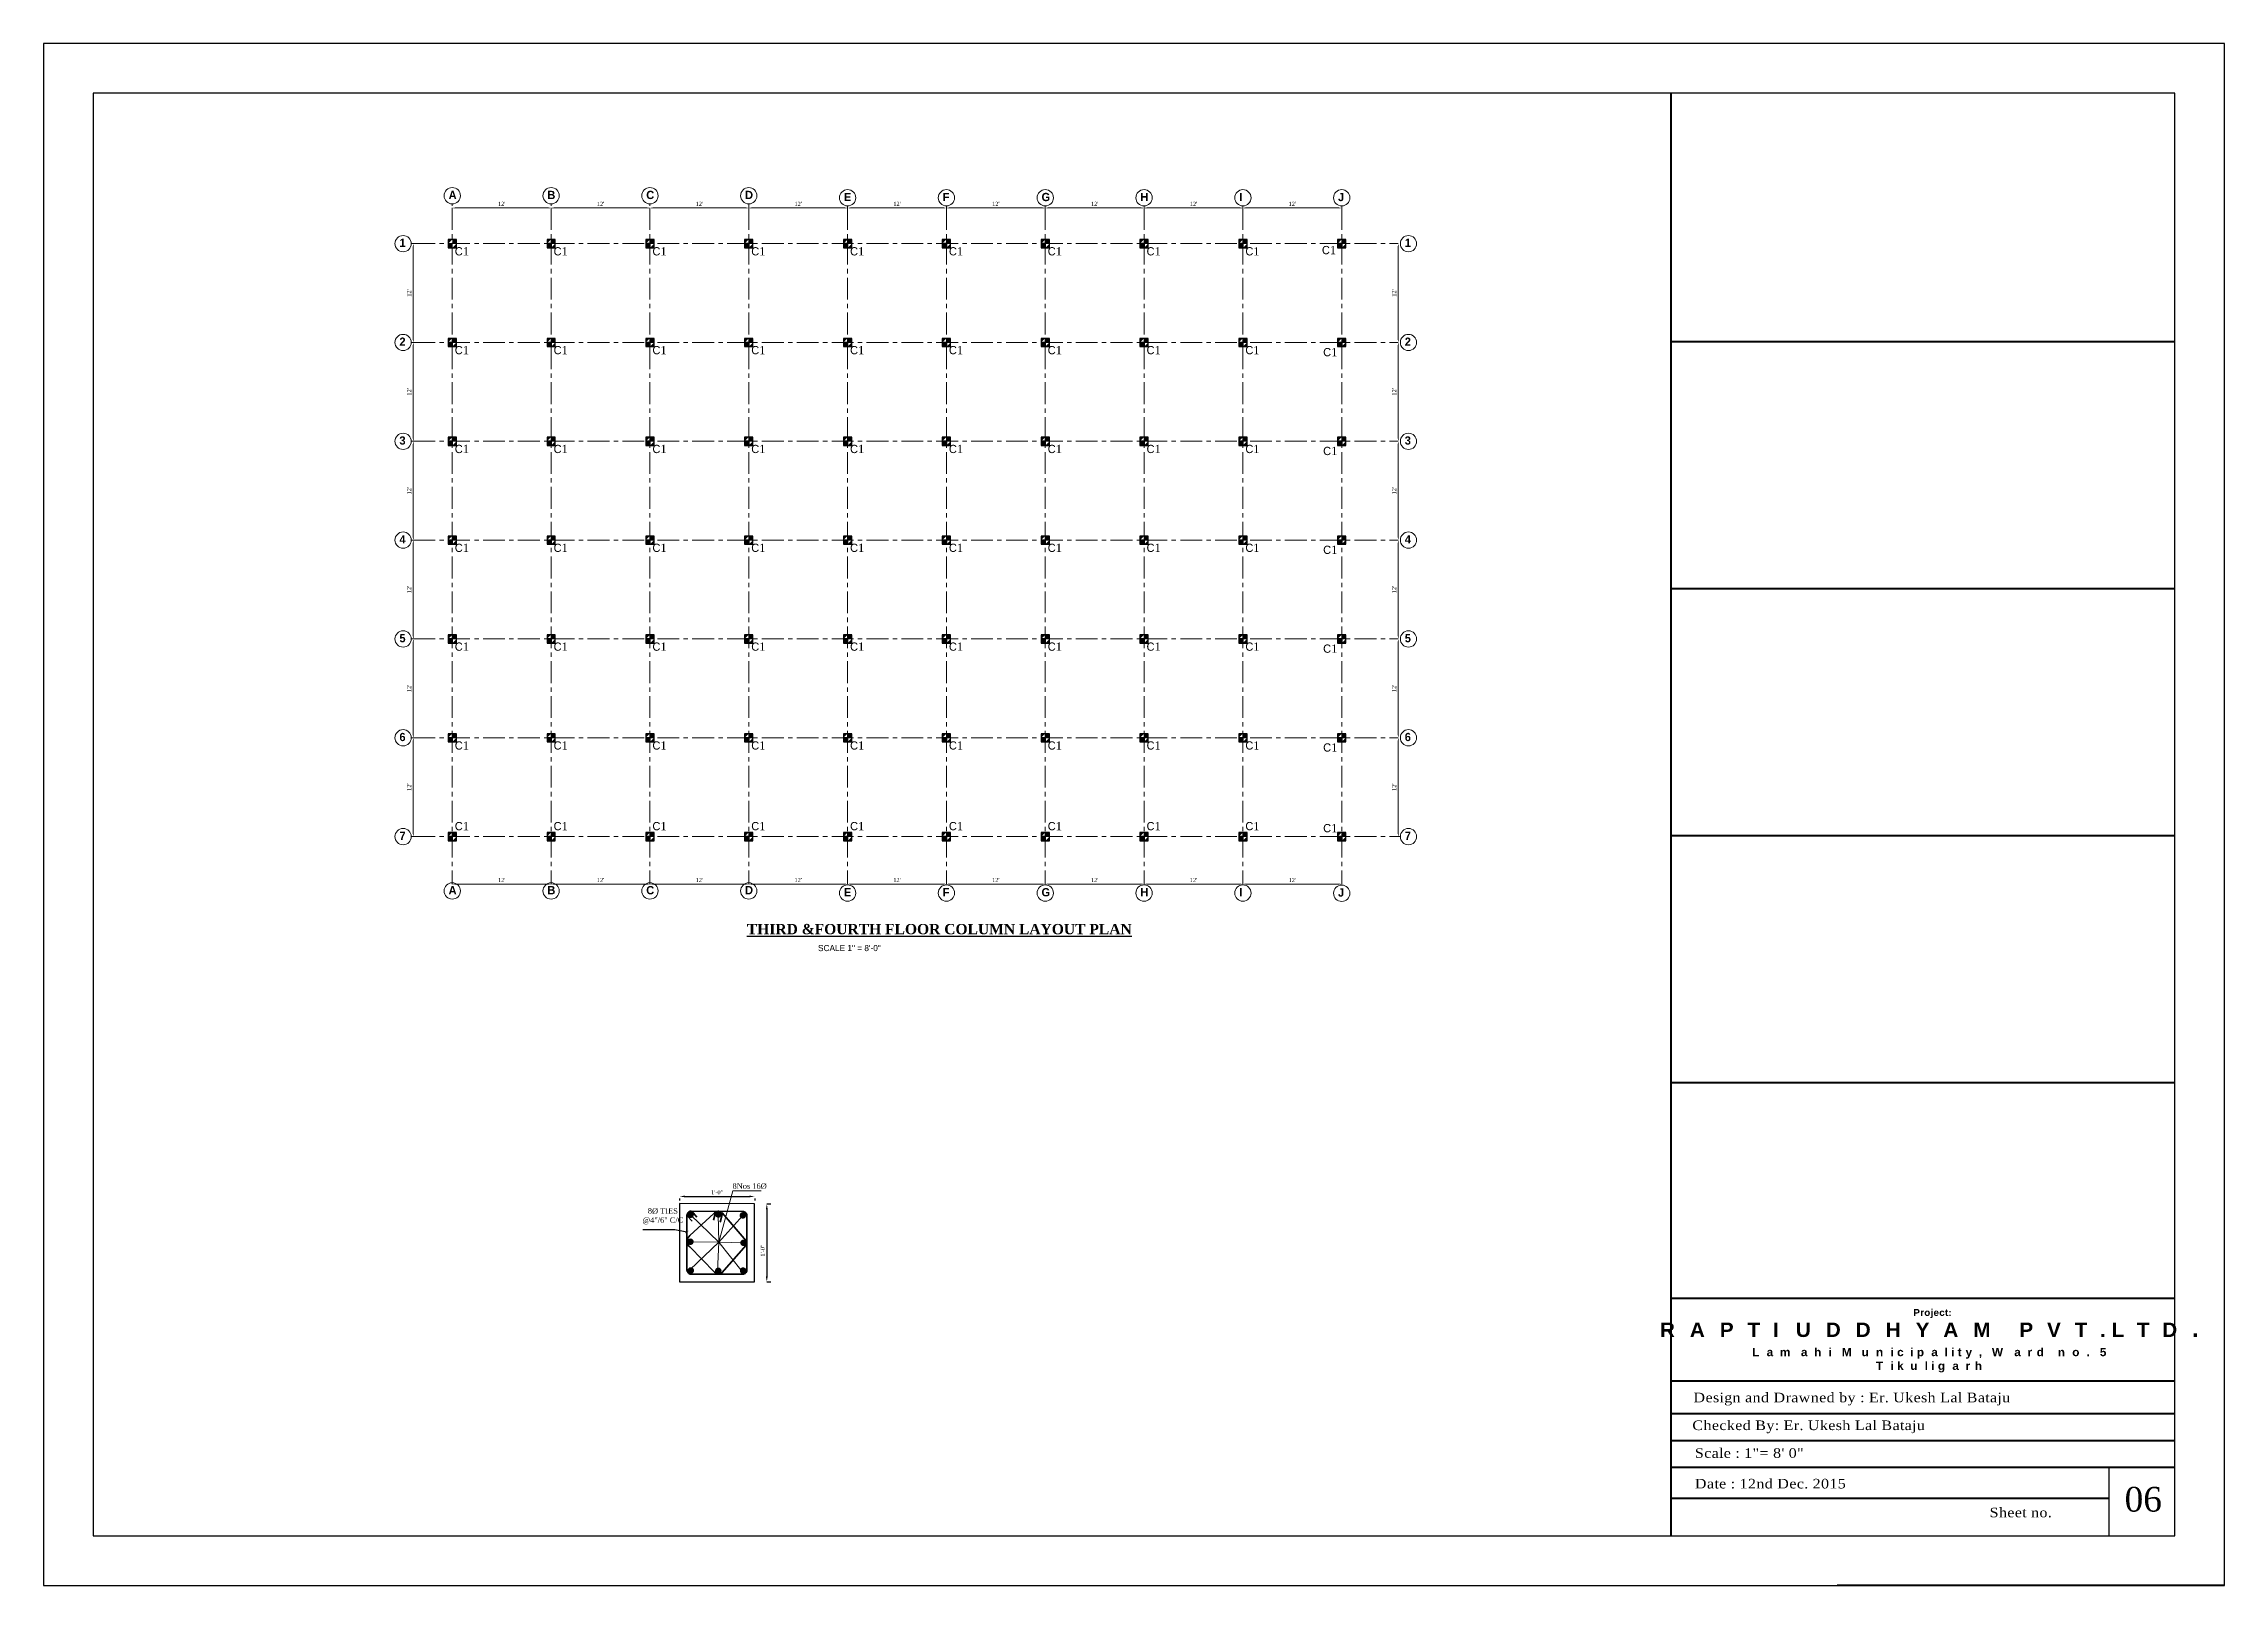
# Model space of a CAD drawing. Extents: x -2338379 to 930990, y -818978 to 106940.
# Drawn here: x 397261 to 400438, y -205212 to -202966 of the extents above; entities that cross this region are included whole.
import ezdxf

# ---------------------------------------------------------------- set-up
doc = ezdxf.new("R2010")
doc.units = 0
doc.header["$MEASUREMENT"] = 0
doc.header["$PDMODE"] = 34
doc.linetypes.add('CENTER', pattern=[50.8, 31.75, -6.35, 6.35, -6.35])
doc.layers.get('0').update_dxf_attribs({"linetype": 'CONTINUOUS', "lineweight": 30})
doc.layers.get('DEFPOINTS').update_dxf_attribs({"linetype": 'CONTINUOUS'})
for name, color, linetype, lineweight in [('Center', 11, 'CENTER', 15), ('DIM', 6, 'CONTINUOUS', 20), ('Dimension', 35, 'CONTINUOUS', 9), ('ope', 1, 'CONTINUOUS', 20), ('Outline', 4, 'CONTINUOUS', 9), ('rcc', 252, 'CONTINUOUS', 30), ('REIN FORCE BAR', 91, 'CONTINUOUS', 35), ('stair', 4, 'CONTINUOUS', 18), ('TEXT', 7, 'CONTINUOUS', 30), ('Text (Data)', 1, 'CONTINUOUS', 13), ('WALL', 1, 'CONTINUOUS', 40)]:
    doc.layers.add(name, color=color, linetype=linetype, lineweight=lineweight)
doc.layers.add('pillar12', color=7, linetype='CONTINUOUS')
doc.styles.get("Standard").update_dxf_attribs({"font": 'times.ttf', "height": 6})
doc.styles.add('STYLUSBT', font='stylu.ttf', dxfattribs={"height": 9})
doc.dimstyles.get("Standard").update_dxf_attribs({"dimscale": 0.5, "dimtxt": 12, "dimasz": 4, "dimexe": 6, "dimexo": 6, "dimgap": 3, "dimtad": 1, "dimdec": 1, "dimzin": 11, "dimdsep": 46, "dimlunit": 4, "dimtxsty": 'Standard', "dimblk1": 'ARCHTICK', "dimblk2": 'ARCHTICK', "dimsah": 1, "dimcen": 2.5, "dimdle": 6, "dimclrd": 6, "dimclre": 6, "dimclrt": 7, "dimazin": 0, "dimtfac": 1, "dimtdec": 1, "dimtix": 1, "dimtmove": 1, "dimatfit": 3, "dimldrblk": 'ARCHTICK', "dimfxl": 1, "dimtolj": 1, "dimtzin": 0, "dimarcsym": 0})
doc.dimstyles.new('Standard$0', dxfattribs={"dimtxt": 6, "dimasz": 4, "dimexe": 3, "dimexo": 6, "dimgap": 3, "dimtad": 1, "dimdec": 1, "dimzin": 0, "dimdsep": 46, "dimlunit": 4, "dimtxsty": 'Standard', "dimcen": 0.09, "dimclrd": 6, "dimclre": 6, "dimclrt": 7, "dimadec": 0, "dimazin": 0, "dimtfac": 1, "dimtdec": 1, "dimtix": 1, "dimtofl": 0, "dimtmove": 1, "dimatfit": 3, "dimfxl": 1, "dimtolj": 1, "dimtzin": 0, "dimlwd": 18, "dimlwe": 18, "dimarcsym": 0})

msp = doc.modelspace()

# ---------------------------------------------------------------- texts
for s, insert, char_height, width, attachment_point in [('\\pi-24,l24,t24;{\\fArial Black|b1|i0|c0|p34;\\W0.9;\\T1.05;Project:\\P\\H2.1x;\\T2;RAPTI UDDHYAM PVT.LTD\\H1.143x;.\\H0.5208x;\\O\\P\\H0.9599x;\\oLamahi Municipality, Ward no. 5\\PTikuligarh}', (400013.28, -204809.78), 10, 762.9723, 2), ('\\pi-42,l42,t42;{\\W1.1;\\T1.05;Design and Drawned by : Er. Ukesh Lal Bataju}', (399664.83, -204931.65), 14, 478.4843, 1), ('\\pi-42,l42,t42;{\\W1.1;\\T1.05;Checked By: Er. Ukesh Lal Bataju}', (399663.27, -204972.1), 14, 478.4843, 1), ('\\pi-42,l42,t42;{\\W1.1;\\T1.05;Scale : 1"= 8\' 0"}', (399666.89, -205012.57), 14, 478.4843, 1), ('\\pi-42,l42,t42;{\\W1.1;\\T1.05;Date : 12nd Dec. 2015}', (399666.89, -205057.16), 14, 478.4843, 1), ('\\pi-42,l42,t42;{\\W1.1;\\T1.05;Sheet no.}', (400096.39, -205099.19), 14, 478.4843, 1)]:
    msp.add_mtext(s, dxfattribs=dict(insert=insert, char_height=char_height, width=width, attachment_point=attachment_point))
at = {"layer": 'TEXT', "attachment_point": 1}
for s, insert, char_height, width in [('{\\fCentury Gothic|b1|i0|c0|p34;A}', (397850.92, -203180.47), 12, 451.5), ('{\\fCentury Gothic|b1|i0|c0|p34;B}', (397994.92, -203180.47), 12, 451.5), ('{\\fCentury Gothic|b1|i0|c0|p34;C}', (398138.92, -203180.47), 12, 451.5), ('{\\fCentury Gothic|b1|i0|c0|p34;D}', (398282.92, -203180.47), 12, 451.5), ('{\\fCentury Gothic|b1|i0|c0|p34;E}', (398426.92, -203183.47), 12, 451.5), ('{\\fCentury Gothic|b1|i0|c0|p34;F}', (398570.92, -203183.47), 12, 451.5), ('{\\fCentury Gothic|b1|i0|c0|p34;G}', (398714.92, -203183.47), 12, 451.5), ('{\\fCentury Gothic|b1|i0|c0|p34;H}', (398858.92, -203183.47), 12, 451.5), ('{\\fCentury Gothic|b1|i0|c0|p34;I}', (399002.92, -203183.47), 12, 451.5), ('{\\fCentury Gothic|b1|i0|c0|p34;J}', (399146.92, -203183.47), 12, 451.5), ('{\\fCentury Gothic|b1|i0|c0|p34;1}', (397779.29, -203250.28), 12, 451.5), ('{\\fCentury Gothic|b0|i0|c0|p34;C}1', (397859.94, -203262.6), 12, 22.0563), ('{\\fCentury Gothic|b0|i0|c0|p34;C}1', (398003.94, -203262.6), 12, 22.0563), ('{\\fCentury Gothic|b0|i0|c0|p34;C}1', (398147.94, -203262.6), 12, 22.0563), ('{\\fCentury Gothic|b0|i0|c0|p34;C}1', (398291.94, -203262.6), 12, 22.0563), ('{\\fCentury Gothic|b0|i0|c0|p34;C}1', (398435.94, -203262.6), 12, 22.0563), ('{\\fCentury Gothic|b0|i0|c0|p34;C}1', (398579.94, -203262.6), 12, 22.0563), ('{\\fCentury Gothic|b0|i0|c0|p34;C}1', (398723.94, -203262.6), 12, 22.0563), ('{\\fCentury Gothic|b0|i0|c0|p34;C}1', (398867.94, -203262.6), 12, 22.0563), ('{\\fCentury Gothic|b0|i0|c0|p34;C}1', (399011.94, -203262.6), 12, 22.0563), ('{\\fCentury Gothic|b0|i0|c0|p34;C}1', (399123.39, -203260.8), 12, 22.0563), ('{\\fCentury Gothic|b1|i0|c0|p34;1}', (399244.18, -203250.28), 12, 451.5), ('{\\fCentury Gothic|b1|i0|c0|p34;2}', (397779.29, -203394.28), 12, 451.5), ('{\\fCentury Gothic|b1|i0|c0|p34;2}', (399244.18, -203394.28), 12, 451.5), ('{\\fCentury Gothic|b0|i0|c0|p34;C}1', (397859.94, -203406.6), 12, 22.0563), ('{\\fCentury Gothic|b0|i0|c0|p34;C}1', (398003.94, -203406.6), 12, 22.0563), ('{\\fCentury Gothic|b0|i0|c0|p34;C}1', (398147.94, -203406.6), 12, 22.0563), ('{\\fCentury Gothic|b0|i0|c0|p34;C}1', (398291.94, -203406.6), 12, 22.0563), ('{\\fCentury Gothic|b0|i0|c0|p34;C}1', (398435.94, -203406.6), 12, 22.0563), ('{\\fCentury Gothic|b0|i0|c0|p34;C}1', (398579.94, -203406.6), 12, 22.0563), ('{\\fCentury Gothic|b0|i0|c0|p34;C}1', (398723.94, -203406.6), 12, 22.0563), ('{\\fCentury Gothic|b0|i0|c0|p34;C}1', (398867.94, -203406.6), 12, 22.0563), ('{\\fCentury Gothic|b0|i0|c0|p34;C}1', (399011.94, -203406.6), 12, 22.0563), ('{\\fCentury Gothic|b0|i0|c0|p34;C}1', (399125.23, -203409.53), 12, 22.0563), ('{\\fCentury Gothic|b1|i0|c0|p34;3}', (397779.29, -203538.28), 12, 451.5), ('{\\fCentury Gothic|b0|i0|c0|p34;C}1', (397859.94, -203550.6), 12, 22.0563), ('{\\fCentury Gothic|b0|i0|c0|p34;C}1', (398003.94, -203550.6), 12, 22.0563), ('{\\fCentury Gothic|b0|i0|c0|p34;C}1', (398147.94, -203550.6), 12, 22.0563), ('{\\fCentury Gothic|b0|i0|c0|p34;C}1', (398291.94, -203550.6), 12, 22.0563), ('{\\fCentury Gothic|b0|i0|c0|p34;C}1', (398435.94, -203550.6), 12, 22.0563), ('{\\fCentury Gothic|b0|i0|c0|p34;C}1', (398579.94, -203550.6), 12, 22.0563), ('{\\fCentury Gothic|b0|i0|c0|p34;C}1', (398723.94, -203550.6), 12, 22.0563), ('{\\fCentury Gothic|b0|i0|c0|p34;C}1', (398867.94, -203550.6), 12, 22.0563), ('{\\fCentury Gothic|b0|i0|c0|p34;C}1', (399011.94, -203550.6), 12, 22.0563), ('{\\fCentury Gothic|b0|i0|c0|p34;C}1', (399125.23, -203553.53), 12, 22.0563), ('{\\fCentury Gothic|b1|i0|c0|p34;3}', (399244.18, -203538.28), 12, 451.5), ('{\\fCentury Gothic|b1|i0|c0|p34;4}', (397779.29, -203682.28), 12, 451.5), ('{\\fCentury Gothic|b1|i0|c0|p34;4}', (399244.18, -203682.28), 12, 451.5), ('{\\fCentury Gothic|b0|i0|c0|p34;C}1', (397859.94, -203694.6), 12, 22.0563), ('{\\fCentury Gothic|b0|i0|c0|p34;C}1', (398003.94, -203694.6), 12, 22.0563), ('{\\fCentury Gothic|b0|i0|c0|p34;C}1', (398147.94, -203694.6), 12, 22.0563), ('{\\fCentury Gothic|b0|i0|c0|p34;C}1', (398291.94, -203694.6), 12, 22.0563), ('{\\fCentury Gothic|b0|i0|c0|p34;C}1', (398435.94, -203694.6), 12, 22.0563), ('{\\fCentury Gothic|b0|i0|c0|p34;C}1', (398579.94, -203694.6), 12, 22.0563), ('{\\fCentury Gothic|b0|i0|c0|p34;C}1', (398723.94, -203694.6), 12, 22.0563), ('{\\fCentury Gothic|b0|i0|c0|p34;C}1', (398867.94, -203694.6), 12, 22.0563), ('{\\fCentury Gothic|b0|i0|c0|p34;C}1', (399011.94, -203694.6), 12, 22.0563), ('{\\fCentury Gothic|b0|i0|c0|p34;C}1', (399125.23, -203697.53), 12, 22.0563), ('{\\fCentury Gothic|b1|i0|c0|p34;5}', (397779.29, -203826.28), 12, 451.5), ('{\\fCentury Gothic|b0|i0|c0|p34;C}1', (397859.94, -203838.6), 12, 22.0563), ('{\\fCentury Gothic|b0|i0|c0|p34;C}1', (398003.94, -203838.6), 12, 22.0563), ('{\\fCentury Gothic|b0|i0|c0|p34;C}1', (398147.94, -203838.6), 12, 22.0563), ('{\\fCentury Gothic|b0|i0|c0|p34;C}1', (398291.94, -203838.6), 12, 22.0563), ('{\\fCentury Gothic|b0|i0|c0|p34;C}1', (398435.94, -203838.6), 12, 22.0563), ('{\\fCentury Gothic|b0|i0|c0|p34;C}1', (398579.94, -203838.6), 12, 22.0563), ('{\\fCentury Gothic|b0|i0|c0|p34;C}1', (398723.94, -203838.6), 12, 22.0563), ('{\\fCentury Gothic|b0|i0|c0|p34;C}1', (398867.94, -203838.6), 12, 22.0563), ('{\\fCentury Gothic|b0|i0|c0|p34;C}1', (399011.94, -203838.6), 12, 22.0563), ('{\\fCentury Gothic|b0|i0|c0|p34;C}1', (399125.23, -203841.53), 12, 22.0563), ('{\\fCentury Gothic|b1|i0|c0|p34;5}', (399244.18, -203826.28), 12, 451.5), ('{\\fCentury Gothic|b1|i0|c0|p34;6}', (397779.29, -203970.28), 12, 451.5), ('{\\fCentury Gothic|b1|i0|c0|p34;6}', (399244.18, -203970.28), 12, 451.5), ('{\\fCentury Gothic|b0|i0|c0|p34;C}1', (397859.94, -203982.6), 12, 22.0563), ('{\\fCentury Gothic|b0|i0|c0|p34;C}1', (398003.94, -203982.6), 12, 22.0563), ('{\\fCentury Gothic|b0|i0|c0|p34;C}1', (398147.94, -203982.6), 12, 22.0563), ('{\\fCentury Gothic|b0|i0|c0|p34;C}1', (398291.94, -203982.6), 12, 22.0563), ('{\\fCentury Gothic|b0|i0|c0|p34;C}1', (398435.94, -203982.6), 12, 22.0563), ('{\\fCentury Gothic|b0|i0|c0|p34;C}1', (398579.94, -203982.6), 12, 22.0563), ('{\\fCentury Gothic|b0|i0|c0|p34;C}1', (398723.94, -203982.6), 12, 22.0563), ('{\\fCentury Gothic|b0|i0|c0|p34;C}1', (398867.94, -203982.6), 12, 22.0563), ('{\\fCentury Gothic|b0|i0|c0|p34;C}1', (399011.94, -203982.6), 12, 22.0563), ('{\\fCentury Gothic|b0|i0|c0|p34;C}1', (399125.23, -203985.53), 12, 22.0563), ('{\\fCentury Gothic|b1|i0|c0|p34;7}', (397779.29, -204114.28), 12, 451.5), ('{\\fCentury Gothic|b0|i0|c0|p34;C}1', (397859.94, -204100.13), 12, 22.0563), ('{\\fCentury Gothic|b0|i0|c0|p34;C}1', (398003.94, -204100.13), 12, 22.0563), ('{\\fCentury Gothic|b0|i0|c0|p34;C}1', (398147.94, -204100.13), 12, 22.0563), ('{\\fCentury Gothic|b0|i0|c0|p34;C}1', (398291.94, -204100.13), 12, 22.0563), ('{\\fCentury Gothic|b0|i0|c0|p34;C}1', (398435.94, -204100.13), 12, 22.0563), ('{\\fCentury Gothic|b0|i0|c0|p34;C}1', (398579.94, -204100.13), 12, 22.0563), ('{\\fCentury Gothic|b0|i0|c0|p34;C}1', (398723.94, -204100.13), 12, 22.0563), ('{\\fCentury Gothic|b0|i0|c0|p34;C}1', (398867.94, -204100.13), 12, 22.0563), ('{\\fCentury Gothic|b0|i0|c0|p34;C}1', (399011.94, -204100.13), 12, 22.0563), ('{\\fCentury Gothic|b0|i0|c0|p34;C}1', (399125.23, -204103.07), 12, 22.0563), ('{\\fCentury Gothic|b1|i0|c0|p34;7}', (399244.18, -204114.28), 12, 451.5), ('{\\fCentury Gothic|b1|i0|c0|p34;A}', (397850.92, -204193.45), 12, 451.5), ('{\\fCentury Gothic|b1|i0|c0|p34;B}', (397994.92, -204193.45), 12, 451.5), ('{\\fCentury Gothic|b1|i0|c0|p34;C}', (398138.92, -204193.45), 12, 451.5), ('{\\fCentury Gothic|b1|i0|c0|p34;D}', (398282.92, -204193.45), 12, 451.5), ('{\\fCentury Gothic|b1|i0|c0|p34;E}', (398426.92, -204196.45), 12, 451.5), ('{\\fCentury Gothic|b1|i0|c0|p34;F}', (398570.92, -204196.45), 12, 451.5), ('{\\fCentury Gothic|b1|i0|c0|p34;G}', (398714.92, -204196.45), 12, 451.5), ('{\\fCentury Gothic|b1|i0|c0|p34;H}', (398858.92, -204196.45), 12, 451.5), ('{\\fCentury Gothic|b1|i0|c0|p34;I}', (399002.92, -204196.45), 12, 451.5), ('{\\fCentury Gothic|b1|i0|c0|p34;J}', (399146.92, -204196.82), 12, 451.5), ('{\\fRomantic|b1|i0|c2|p2;\\LTHIRD &FOURTH FLOOR COLUMN LAYOUT PLAN}', (398285.51, -204248.66), 15, 669)]:
    msp.add_mtext(s, dxfattribs=dict(at, insert=insert, char_height=char_height, width=width))
at = {"layer": 'TEXT', "ltscale": 20, "insert": (398389.23, -204279.26), "char_height": 9, "width": 245.5296, "attachment_point": 1, "style": 'STYLUSBT'}
msp.add_mtext('SCALE 1" = 8\'-0"', dxfattribs=at)
at = {"layer": 'Text (Data)', "lineweight": 80, "insert": (400293.05, -205068.92), "char_height": 36, "width": 54.6723, "attachment_point": 1}
msp.add_mtext('06', dxfattribs=at)
at = {"layer": 'WALL', "color": 7, "char_height": 8, "attachment_point": 5}
for s, insert in [('8Nos 16%%C ', (398289.59, -204630.7)), ('8%%c TIES \\P@4"/6" C/C', (398163.13, -204674.62))]:
    msp.add_mtext(s, dxfattribs=dict(at, insert=insert))

# ---------------------------------------------------------------- blocks, each defined once
blk = doc.blocks.new('pill12')
h = blk.add_hatch(color=5)
h.paths.add_polyline_path([(-6, -6), (6, -6), (6, 6), (-6, 6)], flags=17)
edge = h.paths.add_edge_path(flags=17)
edge.add_line((6, 0), (-6, 0))
edge.add_line((0, 6), (0, -6))
for p, q in [((6, 0), (-6, 0)), ((0, 6), (0, -6))]:
    blk.add_line(p, q)
blk.add_lwpolyline([(-6, -6), (6, -6), (6, 6), (-6, 6)], close=True)
blk = doc.blocks.new('*D186')
at = {"layer": 'DEFPOINTS', "color": 0, "lineweight": 30, "transparency": 16777216}
for p in [(397856.3, -203205.5), (398000.3, -203205.5), (398000.3, -203205.5)]:
    blk.add_point(p, dxfattribs=at)
at = {"layer": 'DIM', "color": 6, "lineweight": 18, "transparency": 16777216}
for p, q in [((397856.3, -203199.5), (397856.3, -203202.5)), ((397860.3, -203205.5), (397996.3, -203205.5)), ((398000.3, -203199.5), (398000.3, -203202.5))]:
    blk.add_line(p, q, dxfattribs=at)
at = {"layer": 'DIM', "color": 6, "lineweight": 30, "transparency": 16777216}
for points in [[(397860.3, -203204.8), (397860.3, -203206.2), (397856.3, -203205.5)], [(397996.3, -203204.8), (397996.3, -203206.2), (398000.3, -203205.5)]]:
    blk.add_solid(points, dxfattribs=at)
at = {"layer": 'DIM', "color": 7, "transparency": 16777216, "insert": (397928.3, -203199.5), "char_height": 6, "attachment_point": 5}
blk.add_mtext("\\A1;12'", dxfattribs=at)
blk = doc.blocks.new('*D187')
at = {"layer": 'DEFPOINTS', "color": 0, "lineweight": 30, "transparency": 16777216}
for p in [(398000.3, -203205.5), (398144.3, -203205.5), (398144.3, -203205.5)]:
    blk.add_point(p, dxfattribs=at)
at = {"layer": 'DIM', "color": 6, "lineweight": 18, "transparency": 16777216}
for p, q in [((398000.3, -203199.5), (398000.3, -203202.5)), ((398004.3, -203205.5), (398140.3, -203205.5)), ((398144.3, -203199.5), (398144.3, -203202.5))]:
    blk.add_line(p, q, dxfattribs=at)
at = {"layer": 'DIM', "color": 6, "lineweight": 30, "transparency": 16777216}
for points in [[(398004.3, -203204.8), (398004.3, -203206.2), (398000.3, -203205.5)], [(398140.3, -203204.8), (398140.3, -203206.2), (398144.3, -203205.5)]]:
    blk.add_solid(points, dxfattribs=at)
at = {"layer": 'DIM', "color": 7, "transparency": 16777216, "insert": (398072.3, -203199.5), "char_height": 6, "attachment_point": 5}
blk.add_mtext("\\A1;12'", dxfattribs=at)
blk = doc.blocks.new('*D188')
at = {"layer": 'DEFPOINTS', "color": 0, "lineweight": 30, "transparency": 16777216}
for p in [(398144.3, -203205.5), (398288.3, -203205.5), (398288.3, -203205.5)]:
    blk.add_point(p, dxfattribs=at)
at = {"layer": 'DIM', "color": 6, "lineweight": 18, "transparency": 16777216}
for p, q in [((398144.3, -203199.5), (398144.3, -203202.5)), ((398148.3, -203205.5), (398284.3, -203205.5)), ((398288.3, -203199.5), (398288.3, -203202.5))]:
    blk.add_line(p, q, dxfattribs=at)
at = {"layer": 'DIM', "color": 6, "lineweight": 30, "transparency": 16777216}
for points in [[(398148.3, -203204.8), (398148.3, -203206.2), (398144.3, -203205.5)], [(398284.3, -203204.8), (398284.3, -203206.2), (398288.3, -203205.5)]]:
    blk.add_solid(points, dxfattribs=at)
at = {"layer": 'DIM', "color": 7, "transparency": 16777216, "insert": (398216.3, -203199.5), "char_height": 6, "attachment_point": 5}
blk.add_mtext("\\A1;12'", dxfattribs=at)
blk = doc.blocks.new('*D189')
at = {"color": 6, "lineweight": 18, "transparency": 16777216}
for p, q in [((398288.3, -203205.5), (398288.3, -203202.5)), ((398292.3, -203205.5), (398428.3, -203205.5)), ((398432.3, -203205.5), (398432.3, -203202.5))]:
    blk.add_line(p, q, dxfattribs=at)
at = {"color": 6, "lineweight": 30, "transparency": 16777216}
for points in [[(398292.3, -203204.8), (398292.3, -203206.2), (398288.3, -203205.5)], [(398428.3, -203204.8), (398428.3, -203206.2), (398432.3, -203205.5)]]:
    blk.add_solid(points, dxfattribs=at)
at = {"layer": 'DEFPOINTS', "color": 0, "lineweight": 30, "transparency": 16777216}
for p in [(398288.3, -203205.5), (398432.3, -203205.5), (398432.3, -203205.5)]:
    blk.add_point(p, dxfattribs=at)
at = {"color": 7, "lineweight": 30, "transparency": 16777216, "insert": (398360.3, -203199.5), "char_height": 6, "attachment_point": 5}
blk.add_mtext("\\A1;12'", dxfattribs=at)
blk = doc.blocks.new('*D190')
at = {"color": 6, "lineweight": 18, "transparency": 16777216}
for p, q in [((398432.3, -203205.5), (398432.3, -203202.5)), ((398436.3, -203205.5), (398572.3, -203205.5)), ((398576.3, -203205.5), (398576.3, -203202.5))]:
    blk.add_line(p, q, dxfattribs=at)
at = {"color": 6, "lineweight": 30, "transparency": 16777216}
for points in [[(398436.3, -203204.8), (398436.3, -203206.2), (398432.3, -203205.5)], [(398572.3, -203204.8), (398572.3, -203206.2), (398576.3, -203205.5)]]:
    blk.add_solid(points, dxfattribs=at)
at = {"layer": 'DEFPOINTS', "color": 0, "lineweight": 30, "transparency": 16777216}
for p in [(398432.3, -203205.5), (398576.3, -203205.5), (398576.3, -203205.5)]:
    blk.add_point(p, dxfattribs=at)
at = {"color": 7, "lineweight": 30, "transparency": 16777216, "insert": (398504.3, -203199.5), "char_height": 6, "attachment_point": 5}
blk.add_mtext("\\A1;12'", dxfattribs=at)
blk = doc.blocks.new('*D191')
at = {"color": 6, "lineweight": 18, "transparency": 16777216}
for p, q in [((398576.3, -203205.5), (398576.3, -203202.5)), ((398580.3, -203205.5), (398716.3, -203205.5)), ((398720.3, -203205.5), (398720.3, -203202.5))]:
    blk.add_line(p, q, dxfattribs=at)
at = {"color": 6, "lineweight": 30, "transparency": 16777216}
for points in [[(398580.3, -203204.8), (398580.3, -203206.2), (398576.3, -203205.5)], [(398716.3, -203204.8), (398716.3, -203206.2), (398720.3, -203205.5)]]:
    blk.add_solid(points, dxfattribs=at)
at = {"layer": 'DEFPOINTS', "color": 0, "lineweight": 30, "transparency": 16777216}
for p in [(398576.3, -203205.5), (398720.3, -203205.5), (398720.3, -203205.5)]:
    blk.add_point(p, dxfattribs=at)
at = {"color": 7, "lineweight": 30, "transparency": 16777216, "insert": (398648.3, -203199.5), "char_height": 6, "attachment_point": 5}
blk.add_mtext("\\A1;12'", dxfattribs=at)
blk = doc.blocks.new('*D192')
at = {"color": 6, "lineweight": 18, "transparency": 16777216}
for p, q in [((398720.3, -203205.5), (398720.3, -203202.5)), ((398724.3, -203205.5), (398860.3, -203205.5)), ((398864.3, -203205.5), (398864.3, -203202.5))]:
    blk.add_line(p, q, dxfattribs=at)
at = {"color": 6, "lineweight": 30, "transparency": 16777216}
for points in [[(398724.3, -203204.8), (398724.3, -203206.2), (398720.3, -203205.5)], [(398860.3, -203204.8), (398860.3, -203206.2), (398864.3, -203205.5)]]:
    blk.add_solid(points, dxfattribs=at)
at = {"layer": 'DEFPOINTS', "color": 0, "lineweight": 30, "transparency": 16777216}
for p in [(398720.3, -203205.5), (398864.3, -203205.5), (398864.3, -203205.5)]:
    blk.add_point(p, dxfattribs=at)
at = {"color": 7, "lineweight": 30, "transparency": 16777216, "insert": (398792.3, -203199.5), "char_height": 6, "attachment_point": 5}
blk.add_mtext("\\A1;12'", dxfattribs=at)
blk = doc.blocks.new('*D193')
at = {"color": 6, "lineweight": 18, "transparency": 16777216}
for p, q in [((398864.3, -203205.5), (398864.3, -203202.5)), ((398868.3, -203205.5), (399004.3, -203205.5)), ((399008.3, -203205.5), (399008.3, -203202.5))]:
    blk.add_line(p, q, dxfattribs=at)
at = {"color": 6, "lineweight": 30, "transparency": 16777216}
for points in [[(398868.3, -203204.8), (398868.3, -203206.2), (398864.3, -203205.5)], [(399004.3, -203204.8), (399004.3, -203206.2), (399008.3, -203205.5)]]:
    blk.add_solid(points, dxfattribs=at)
at = {"layer": 'DEFPOINTS', "color": 0, "lineweight": 30, "transparency": 16777216}
for p in [(398864.3, -203205.5), (399008.3, -203205.5), (399008.3, -203206.2)]:
    blk.add_point(p, dxfattribs=at)
at = {"color": 7, "lineweight": 30, "transparency": 16777216, "insert": (398936.3, -203199.5), "char_height": 6, "attachment_point": 5}
blk.add_mtext("\\A1;12'", dxfattribs=at)
blk = doc.blocks.new('*D194')
at = {"color": 6, "lineweight": 18, "transparency": 16777216}
for p, q in [((399008.3, -203205.5), (399008.3, -203202.5)), ((399012.3, -203205.5), (399148.3, -203205.5)), ((399152.3, -203205.5), (399152.3, -203202.5))]:
    blk.add_line(p, q, dxfattribs=at)
at = {"color": 6, "lineweight": 30, "transparency": 16777216}
for points in [[(399012.3, -203204.8), (399012.3, -203206.2), (399008.3, -203205.5)], [(399148.3, -203204.8), (399148.3, -203206.2), (399152.3, -203205.5)]]:
    blk.add_solid(points, dxfattribs=at)
at = {"layer": 'DEFPOINTS', "color": 0, "lineweight": 30, "transparency": 16777216}
for p in [(399008.3, -203206.2), (399152.3, -203205.5), (399152.3, -203205.5)]:
    blk.add_point(p, dxfattribs=at)
at = {"color": 7, "lineweight": 30, "transparency": 16777216, "insert": (399080.3, -203199.5), "char_height": 6, "attachment_point": 5}
blk.add_mtext("\\A1;12'", dxfattribs=at)
blk = doc.blocks.new('*D195')
at = {"color": 6, "lineweight": 18, "transparency": 16777216}
for p, q in [((397799.5, -203257.4), (397796.5, -203257.4)), ((397799.5, -203261.4), (397799.5, -203397.4)), ((397799.5, -203401.4), (397796.5, -203401.4))]:
    blk.add_line(p, q, dxfattribs=at)
at = {"color": 6, "lineweight": 30, "transparency": 16777216}
for points in [[(397798.9, -203261.4), (397800.2, -203261.4), (397799.5, -203257.4)], [(397798.9, -203397.4), (397800.2, -203397.4), (397799.5, -203401.4)]]:
    blk.add_solid(points, dxfattribs=at)
at = {"layer": 'DEFPOINTS', "color": 0, "lineweight": 30, "transparency": 16777216}
for p in [(397799.5, -203257.4), (397799.5, -203401.4), (397799.5, -203401.4)]:
    blk.add_point(p, dxfattribs=at)
at = {"color": 7, "lineweight": 30, "transparency": 16777216, "insert": (397793.5, -203329.4), "char_height": 6, "attachment_point": 5, "rotation": 90}
blk.add_mtext("\\A1;12'", dxfattribs=at)
blk = doc.blocks.new('*D196')
at = {"color": 6, "lineweight": 18, "transparency": 16777216}
for p, q in [((397799.5, -203401.4), (397796.5, -203401.4)), ((397799.5, -203405.4), (397799.5, -203541.4)), ((397799.5, -203545.4), (397796.5, -203545.4))]:
    blk.add_line(p, q, dxfattribs=at)
at = {"color": 6, "lineweight": 30, "transparency": 16777216}
for points in [[(397798.9, -203405.4), (397800.2, -203405.4), (397799.5, -203401.4)], [(397798.9, -203541.4), (397800.2, -203541.4), (397799.5, -203545.4)]]:
    blk.add_solid(points, dxfattribs=at)
at = {"layer": 'DEFPOINTS', "color": 0, "lineweight": 30, "transparency": 16777216}
for p in [(397799.5, -203401.4), (397799.5, -203545.4), (397799.5, -203545.4)]:
    blk.add_point(p, dxfattribs=at)
at = {"color": 7, "lineweight": 30, "transparency": 16777216, "insert": (397793.5, -203473.4), "char_height": 6, "attachment_point": 5, "rotation": 90}
blk.add_mtext("\\A1;12'", dxfattribs=at)
blk = doc.blocks.new('*D197')
at = {"color": 6, "lineweight": 18, "transparency": 16777216}
for p, q in [((397799.5, -203545.4), (397796.5, -203545.4)), ((397799.5, -203549.4), (397799.5, -203685.4)), ((397799.5, -203689.4), (397796.5, -203689.4))]:
    blk.add_line(p, q, dxfattribs=at)
at = {"color": 6, "lineweight": 30, "transparency": 16777216}
for points in [[(397798.9, -203549.4), (397800.2, -203549.4), (397799.5, -203545.4)], [(397798.9, -203685.4), (397800.2, -203685.4), (397799.5, -203689.4)]]:
    blk.add_solid(points, dxfattribs=at)
at = {"layer": 'DEFPOINTS', "color": 0, "lineweight": 30, "transparency": 16777216}
for p in [(397799.5, -203545.4), (397799.5, -203689.4), (397799.5, -203689.4)]:
    blk.add_point(p, dxfattribs=at)
at = {"color": 7, "lineweight": 30, "transparency": 16777216, "insert": (397793.5, -203617.4), "char_height": 6, "attachment_point": 5, "rotation": 90}
blk.add_mtext("\\A1;12'", dxfattribs=at)
blk = doc.blocks.new('*D198')
at = {"color": 6, "lineweight": 18, "transparency": 16777216}
for p, q in [((397799.5, -203689.4), (397796.5, -203689.4)), ((397799.5, -203693.4), (397799.5, -203829.4)), ((397799.5, -203833.4), (397796.5, -203833.4))]:
    blk.add_line(p, q, dxfattribs=at)
at = {"color": 6, "lineweight": 30, "transparency": 16777216}
for points in [[(397798.9, -203693.4), (397800.2, -203693.4), (397799.5, -203689.4)], [(397798.9, -203829.4), (397800.2, -203829.4), (397799.5, -203833.4)]]:
    blk.add_solid(points, dxfattribs=at)
at = {"layer": 'DEFPOINTS', "color": 0, "lineweight": 30, "transparency": 16777216}
for p in [(397799.5, -203689.4), (397799.5, -203833.4), (397799.5, -203833.4)]:
    blk.add_point(p, dxfattribs=at)
at = {"color": 7, "lineweight": 30, "transparency": 16777216, "insert": (397793.5, -203761.4), "char_height": 6, "attachment_point": 5, "rotation": 90}
blk.add_mtext("\\A1;12'", dxfattribs=at)
blk = doc.blocks.new('*D199')
at = {"color": 6, "lineweight": 18, "transparency": 16777216}
for p, q in [((397799.5, -203833.4), (397796.5, -203833.4)), ((397799.5, -203837.4), (397799.5, -203973.4)), ((397799.5, -203977.4), (397796.5, -203977.4))]:
    blk.add_line(p, q, dxfattribs=at)
at = {"color": 6, "lineweight": 30, "transparency": 16777216}
for points in [[(397798.9, -203837.4), (397800.2, -203837.4), (397799.5, -203833.4)], [(397798.9, -203973.4), (397800.2, -203973.4), (397799.5, -203977.4)]]:
    blk.add_solid(points, dxfattribs=at)
at = {"layer": 'DEFPOINTS', "color": 0, "lineweight": 30, "transparency": 16777216}
for p in [(397799.5, -203833.4), (397799.5, -203977.4), (397799.5, -203977.4)]:
    blk.add_point(p, dxfattribs=at)
at = {"color": 7, "lineweight": 30, "transparency": 16777216, "insert": (397793.5, -203905.4), "char_height": 6, "attachment_point": 5, "rotation": 90}
blk.add_mtext("\\A1;12'", dxfattribs=at)
blk = doc.blocks.new('*D200')
at = {"color": 6, "lineweight": 18, "transparency": 16777216}
for p, q in [((397799.5, -203977.4), (397796.5, -203977.4)), ((397799.5, -203981.4), (397799.5, -204117.4)), ((397799.5, -204121.4), (397796.5, -204121.4))]:
    blk.add_line(p, q, dxfattribs=at)
at = {"color": 6, "lineweight": 30, "transparency": 16777216}
for points in [[(397798.9, -203981.4), (397800.2, -203981.4), (397799.5, -203977.4)], [(397798.9, -204117.4), (397800.2, -204117.4), (397799.5, -204121.4)]]:
    blk.add_solid(points, dxfattribs=at)
at = {"layer": 'DEFPOINTS', "color": 0, "lineweight": 30, "transparency": 16777216}
for p in [(397799.5, -203977.4), (397799.5, -204121.4), (397799.5, -204121.4)]:
    blk.add_point(p, dxfattribs=at)
at = {"color": 7, "lineweight": 30, "transparency": 16777216, "insert": (397793.5, -204049.4), "char_height": 6, "attachment_point": 5, "rotation": 90}
blk.add_mtext("\\A1;12'", dxfattribs=at)
blk = doc.blocks.new('*D201')
at = {"color": 6, "lineweight": 18, "transparency": 16777216}
for p, q in [((397856.3, -204190.6), (397856.3, -204187.6)), ((397860.3, -204190.6), (397996.3, -204190.6)), ((398000.3, -204190.6), (398000.3, -204187.6))]:
    blk.add_line(p, q, dxfattribs=at)
at = {"color": 6, "lineweight": 30, "transparency": 16777216}
for points in [[(397860.3, -204189.9), (397860.3, -204191.3), (397856.3, -204190.6)], [(397996.3, -204189.9), (397996.3, -204191.3), (398000.3, -204190.6)]]:
    blk.add_solid(points, dxfattribs=at)
at = {"layer": 'DEFPOINTS', "color": 0, "lineweight": 30, "transparency": 16777216}
for p in [(397856.3, -204190.6), (398000.3, -204190.6), (398000.3, -204190.6)]:
    blk.add_point(p, dxfattribs=at)
at = {"color": 7, "lineweight": 30, "transparency": 16777216, "insert": (397928.3, -204184.6), "char_height": 6, "attachment_point": 5}
blk.add_mtext("\\A1;12'", dxfattribs=at)
blk = doc.blocks.new('*D202')
at = {"color": 6, "lineweight": 18, "transparency": 16777216}
for p, q in [((398000.3, -204190.6), (398000.3, -204187.6)), ((398004.3, -204190.6), (398140.3, -204190.6)), ((398144.3, -204190.6), (398144.3, -204187.6))]:
    blk.add_line(p, q, dxfattribs=at)
at = {"color": 6, "lineweight": 30, "transparency": 16777216}
for points in [[(398004.3, -204189.9), (398004.3, -204191.3), (398000.3, -204190.6)], [(398140.3, -204189.9), (398140.3, -204191.3), (398144.3, -204190.6)]]:
    blk.add_solid(points, dxfattribs=at)
at = {"layer": 'DEFPOINTS', "color": 0, "lineweight": 30, "transparency": 16777216}
for p in [(398000.3, -204190.6), (398144.3, -204190.6), (398144.3, -204190.6)]:
    blk.add_point(p, dxfattribs=at)
at = {"color": 7, "lineweight": 30, "transparency": 16777216, "insert": (398072.3, -204184.6), "char_height": 6, "attachment_point": 5}
blk.add_mtext("\\A1;12'", dxfattribs=at)
blk = doc.blocks.new('*D203')
at = {"color": 6, "lineweight": 18, "transparency": 16777216}
for p, q in [((398144.3, -204190.6), (398144.3, -204187.6)), ((398148.3, -204190.6), (398284.3, -204190.6)), ((398288.3, -204190.6), (398288.3, -204187.6))]:
    blk.add_line(p, q, dxfattribs=at)
at = {"color": 6, "lineweight": 30, "transparency": 16777216}
for points in [[(398148.3, -204189.9), (398148.3, -204191.3), (398144.3, -204190.6)], [(398284.3, -204189.9), (398284.3, -204191.3), (398288.3, -204190.6)]]:
    blk.add_solid(points, dxfattribs=at)
at = {"layer": 'DEFPOINTS', "color": 0, "lineweight": 30, "transparency": 16777216}
for p in [(398144.3, -204190.6), (398288.3, -204190.6), (398288.3, -204190.6)]:
    blk.add_point(p, dxfattribs=at)
at = {"color": 7, "lineweight": 30, "transparency": 16777216, "insert": (398216.3, -204184.6), "char_height": 6, "attachment_point": 5}
blk.add_mtext("\\A1;12'", dxfattribs=at)
blk = doc.blocks.new('*D204')
at = {"color": 6, "lineweight": 18, "transparency": 16777216}
for p, q in [((398288.3, -204190.6), (398288.3, -204187.6)), ((398292.3, -204190.6), (398428.3, -204190.6)), ((398432.3, -204190.6), (398432.3, -204187.6))]:
    blk.add_line(p, q, dxfattribs=at)
at = {"color": 6, "lineweight": 30, "transparency": 16777216}
for points in [[(398292.3, -204189.9), (398292.3, -204191.3), (398288.3, -204190.6)], [(398428.3, -204189.9), (398428.3, -204191.3), (398432.3, -204190.6)]]:
    blk.add_solid(points, dxfattribs=at)
at = {"layer": 'DEFPOINTS', "color": 0, "lineweight": 30, "transparency": 16777216}
for p in [(398288.3, -204190.6), (398432.3, -204190.6), (398432.3, -204190.6)]:
    blk.add_point(p, dxfattribs=at)
at = {"color": 7, "lineweight": 30, "transparency": 16777216, "insert": (398360.3, -204184.6), "char_height": 6, "attachment_point": 5}
blk.add_mtext("\\A1;12'", dxfattribs=at)
blk = doc.blocks.new('*D205')
at = {"color": 6, "lineweight": 18, "transparency": 16777216}
for p, q in [((398432.3, -204190.6), (398432.3, -204187.6)), ((398436.3, -204190.6), (398572.3, -204190.6)), ((398576.3, -204190.6), (398576.3, -204187.6))]:
    blk.add_line(p, q, dxfattribs=at)
at = {"color": 6, "lineweight": 30, "transparency": 16777216}
for points in [[(398436.3, -204189.9), (398436.3, -204191.3), (398432.3, -204190.6)], [(398572.3, -204189.9), (398572.3, -204191.3), (398576.3, -204190.6)]]:
    blk.add_solid(points, dxfattribs=at)
at = {"layer": 'DEFPOINTS', "color": 0, "lineweight": 30, "transparency": 16777216}
for p in [(398432.3, -204190.6), (398576.3, -204190.6), (398576.3, -204190.6)]:
    blk.add_point(p, dxfattribs=at)
at = {"color": 7, "lineweight": 30, "transparency": 16777216, "insert": (398504.3, -204184.6), "char_height": 6, "attachment_point": 5}
blk.add_mtext("\\A1;12'", dxfattribs=at)
blk = doc.blocks.new('*D206')
at = {"color": 6, "lineweight": 18, "transparency": 16777216}
for p, q in [((398576.3, -204190.6), (398576.3, -204187.6)), ((398580.3, -204190.6), (398716.3, -204190.6)), ((398720.3, -204190.6), (398720.3, -204187.6))]:
    blk.add_line(p, q, dxfattribs=at)
at = {"color": 6, "lineweight": 30, "transparency": 16777216}
for points in [[(398580.3, -204189.9), (398580.3, -204191.3), (398576.3, -204190.6)], [(398716.3, -204189.9), (398716.3, -204191.3), (398720.3, -204190.6)]]:
    blk.add_solid(points, dxfattribs=at)
at = {"layer": 'DEFPOINTS', "color": 0, "lineweight": 30, "transparency": 16777216}
for p in [(398576.3, -204190.6), (398720.3, -204190.6), (398720.3, -204190.6)]:
    blk.add_point(p, dxfattribs=at)
at = {"color": 7, "lineweight": 30, "transparency": 16777216, "insert": (398648.3, -204184.6), "char_height": 6, "attachment_point": 5}
blk.add_mtext("\\A1;12'", dxfattribs=at)
blk = doc.blocks.new('*D207')
at = {"color": 6, "lineweight": 18, "transparency": 16777216}
for p, q in [((398720.3, -204190.6), (398720.3, -204187.6)), ((398724.3, -204190.6), (398860.3, -204190.6)), ((398864.3, -204190.6), (398864.3, -204187.6))]:
    blk.add_line(p, q, dxfattribs=at)
at = {"color": 6, "lineweight": 30, "transparency": 16777216}
for points in [[(398724.3, -204189.9), (398724.3, -204191.3), (398720.3, -204190.6)], [(398860.3, -204189.9), (398860.3, -204191.3), (398864.3, -204190.6)]]:
    blk.add_solid(points, dxfattribs=at)
at = {"layer": 'DEFPOINTS', "color": 0, "lineweight": 30, "transparency": 16777216}
for p in [(398720.3, -204190.6), (398864.3, -204190.6), (398864.3, -204190.6)]:
    blk.add_point(p, dxfattribs=at)
at = {"color": 7, "lineweight": 30, "transparency": 16777216, "insert": (398792.3, -204184.6), "char_height": 6, "attachment_point": 5}
blk.add_mtext("\\A1;12'", dxfattribs=at)
blk = doc.blocks.new('*D208')
at = {"color": 6, "lineweight": 18, "transparency": 16777216}
for p, q in [((398864.3, -204190.6), (398864.3, -204187.6)), ((398868.3, -204190.6), (399004.3, -204190.6)), ((399008.3, -204190.6), (399008.3, -204187.6))]:
    blk.add_line(p, q, dxfattribs=at)
at = {"color": 6, "lineweight": 30, "transparency": 16777216}
for points in [[(398868.3, -204189.9), (398868.3, -204191.3), (398864.3, -204190.6)], [(399004.3, -204189.9), (399004.3, -204191.3), (399008.3, -204190.6)]]:
    blk.add_solid(points, dxfattribs=at)
at = {"layer": 'DEFPOINTS', "color": 0, "lineweight": 30, "transparency": 16777216}
for p in [(398864.3, -204190.6), (399008.3, -204190.6), (399008.3, -204190.6)]:
    blk.add_point(p, dxfattribs=at)
at = {"color": 7, "lineweight": 30, "transparency": 16777216, "insert": (398936.3, -204184.6), "char_height": 6, "attachment_point": 5}
blk.add_mtext("\\A1;12'", dxfattribs=at)
blk = doc.blocks.new('*D209')
at = {"color": 6, "lineweight": 18, "transparency": 16777216}
for p, q in [((399008.3, -204190.6), (399008.3, -204187.6)), ((399012.3, -204190.6), (399148.3, -204190.6)), ((399152.3, -204190.6), (399152.3, -204187.6))]:
    blk.add_line(p, q, dxfattribs=at)
at = {"color": 6, "lineweight": 30, "transparency": 16777216}
for points in [[(399012.3, -204189.9), (399012.3, -204191.3), (399008.3, -204190.6)], [(399148.3, -204189.9), (399148.3, -204191.3), (399152.3, -204190.6)]]:
    blk.add_solid(points, dxfattribs=at)
at = {"layer": 'DEFPOINTS', "color": 0, "lineweight": 30, "transparency": 16777216}
for p in [(399008.3, -204190.6), (399152.3, -204190.6), (399152.3, -204190.6)]:
    blk.add_point(p, dxfattribs=at)
at = {"color": 7, "lineweight": 30, "transparency": 16777216, "insert": (399080.3, -204184.6), "char_height": 6, "attachment_point": 5}
blk.add_mtext("\\A1;12'", dxfattribs=at)
blk = doc.blocks.new('*D210')
at = {"color": 6, "lineweight": 18, "transparency": 16777216}
for p, q in [((399234.7, -203257.4), (399231.7, -203257.4)), ((399234.7, -203261.4), (399234.7, -203397.4)), ((399234.7, -203401.4), (399231.7, -203401.4))]:
    blk.add_line(p, q, dxfattribs=at)
at = {"color": 6, "lineweight": 30, "transparency": 16777216}
for points in [[(399234, -203261.4), (399235.4, -203261.4), (399234.7, -203257.4)], [(399234, -203397.4), (399235.4, -203397.4), (399234.7, -203401.4)]]:
    blk.add_solid(points, dxfattribs=at)
at = {"layer": 'DEFPOINTS', "color": 0, "lineweight": 30, "transparency": 16777216}
for p in [(399234.7, -203257.4), (399234.7, -203401.4), (399234.7, -203401.4)]:
    blk.add_point(p, dxfattribs=at)
at = {"color": 7, "lineweight": 30, "transparency": 16777216, "insert": (399228.7, -203329.4), "char_height": 6, "attachment_point": 5, "rotation": 90}
blk.add_mtext("\\A1;12'", dxfattribs=at)
blk = doc.blocks.new('*D211')
at = {"color": 6, "lineweight": 18, "transparency": 16777216}
for p, q in [((399234.7, -203401.4), (399231.7, -203401.4)), ((399234.7, -203405.4), (399234.7, -203541.4)), ((399234.7, -203545.4), (399231.7, -203545.4))]:
    blk.add_line(p, q, dxfattribs=at)
at = {"color": 6, "lineweight": 30, "transparency": 16777216}
for points in [[(399234, -203405.4), (399235.4, -203405.4), (399234.7, -203401.4)], [(399234, -203541.4), (399235.4, -203541.4), (399234.7, -203545.4)]]:
    blk.add_solid(points, dxfattribs=at)
at = {"layer": 'DEFPOINTS', "color": 0, "lineweight": 30, "transparency": 16777216}
for p in [(399234.7, -203401.4), (399234.7, -203545.4), (399234.7, -203545.4)]:
    blk.add_point(p, dxfattribs=at)
at = {"color": 7, "lineweight": 30, "transparency": 16777216, "insert": (399228.7, -203473.4), "char_height": 6, "attachment_point": 5, "rotation": 90}
blk.add_mtext("\\A1;12'", dxfattribs=at)
blk = doc.blocks.new('*D212')
at = {"color": 6, "lineweight": 18, "transparency": 16777216}
for p, q in [((399234.7, -203545.4), (399231.7, -203545.4)), ((399234.7, -203549.4), (399234.7, -203685.4)), ((399234.7, -203689.4), (399231.7, -203689.4))]:
    blk.add_line(p, q, dxfattribs=at)
at = {"color": 6, "lineweight": 30, "transparency": 16777216}
for points in [[(399234, -203549.4), (399235.4, -203549.4), (399234.7, -203545.4)], [(399234, -203685.4), (399235.4, -203685.4), (399234.7, -203689.4)]]:
    blk.add_solid(points, dxfattribs=at)
at = {"layer": 'DEFPOINTS', "color": 0, "lineweight": 30, "transparency": 16777216}
for p in [(399234.7, -203545.4), (399234.7, -203689.4), (399234.7, -203689.4)]:
    blk.add_point(p, dxfattribs=at)
at = {"color": 7, "lineweight": 30, "transparency": 16777216, "insert": (399228.7, -203617.4), "char_height": 6, "attachment_point": 5, "rotation": 90}
blk.add_mtext("\\A1;12'", dxfattribs=at)
blk = doc.blocks.new('*D213')
at = {"color": 6, "lineweight": 18, "transparency": 16777216}
for p, q in [((399234.7, -203689.4), (399231.7, -203689.4)), ((399234.7, -203693.4), (399234.7, -203829.4)), ((399234.7, -203833.4), (399231.7, -203833.4))]:
    blk.add_line(p, q, dxfattribs=at)
at = {"color": 6, "lineweight": 30, "transparency": 16777216}
for points in [[(399234, -203693.4), (399235.4, -203693.4), (399234.7, -203689.4)], [(399234, -203829.4), (399235.4, -203829.4), (399234.7, -203833.4)]]:
    blk.add_solid(points, dxfattribs=at)
at = {"layer": 'DEFPOINTS', "color": 0, "lineweight": 30, "transparency": 16777216}
for p in [(399234.7, -203689.4), (399234.7, -203833.4), (399234.7, -203833.4)]:
    blk.add_point(p, dxfattribs=at)
at = {"color": 7, "lineweight": 30, "transparency": 16777216, "insert": (399228.7, -203761.4), "char_height": 6, "attachment_point": 5, "rotation": 90}
blk.add_mtext("\\A1;12'", dxfattribs=at)
blk = doc.blocks.new('*D214')
at = {"color": 6, "lineweight": 18, "transparency": 16777216}
for p, q in [((399234.7, -203833.4), (399231.7, -203833.4)), ((399234.7, -203837.4), (399234.7, -203973.4)), ((399234.7, -203977.4), (399231.7, -203977.4))]:
    blk.add_line(p, q, dxfattribs=at)
at = {"color": 6, "lineweight": 30, "transparency": 16777216}
for points in [[(399234, -203837.4), (399235.4, -203837.4), (399234.7, -203833.4)], [(399234, -203973.4), (399235.4, -203973.4), (399234.7, -203977.4)]]:
    blk.add_solid(points, dxfattribs=at)
at = {"layer": 'DEFPOINTS', "color": 0, "lineweight": 30, "transparency": 16777216}
for p in [(399234.7, -203833.4), (399234.7, -203977.4), (399234.7, -203977.4)]:
    blk.add_point(p, dxfattribs=at)
at = {"color": 7, "lineweight": 30, "transparency": 16777216, "insert": (399228.7, -203905.4), "char_height": 6, "attachment_point": 5, "rotation": 90}
blk.add_mtext("\\A1;12'", dxfattribs=at)
blk = doc.blocks.new('*D215')
at = {"color": 6, "lineweight": 18, "transparency": 16777216}
for p, q in [((399234.7, -203977.4), (399231.7, -203977.4)), ((399234.7, -203981.4), (399234.7, -204117.4)), ((399234.7, -204121.4), (399237.7, -204121.4))]:
    blk.add_line(p, q, dxfattribs=at)
at = {"color": 6, "lineweight": 30, "transparency": 16777216}
for points in [[(399234, -203981.4), (399235.4, -203981.4), (399234.7, -203977.4)], [(399234, -204117.4), (399235.4, -204117.4), (399234.7, -204121.4)]]:
    blk.add_solid(points, dxfattribs=at)
at = {"layer": 'DEFPOINTS', "color": 0, "lineweight": 30, "transparency": 16777216}
for p in [(399234.7, -203977.4), (399234, -204121.4), (399234.7, -204121.4)]:
    blk.add_point(p, dxfattribs=at)
at = {"color": 7, "lineweight": 30, "transparency": 16777216, "insert": (399228.7, -204049.4), "char_height": 6, "attachment_point": 5, "rotation": 90}
blk.add_mtext("\\A1;12'", dxfattribs=at)
blk = doc.blocks.new('*D362')
at = {"layer": 'DEFPOINTS', "color": 0, "lineweight": 30, "transparency": 16777216}
for p in [(398187.5, -204630.5), (398296.9, -204630.7), (398296.9, -204645.7)]:
    blk.add_point(p, dxfattribs=at)
at = {"layer": 'ope', "color": 6, "lineweight": -2, "transparency": 16777216}
for p, q in [((398187.5, -204648.5), (398187.5, -204651.7)), ((398195.5, -204645.7), (398288.9, -204645.7)), ((398296.9, -204648.7), (398296.9, -204651.7))]:
    blk.add_line(p, q, dxfattribs=at)
at = {"layer": 'ope', "color": 6, "lineweight": 30, "transparency": 16777216}
for points in [[(398195.5, -204644.4), (398195.5, -204647), (398187.5, -204645.7)], [(398288.9, -204644.4), (398288.9, -204647), (398296.9, -204645.7)]]:
    blk.add_solid(points, dxfattribs=at)
at = {"layer": 'ope', "color": 7, "transparency": 16777216, "insert": (398242.2, -204639.7), "char_height": 6, "attachment_point": 5}
blk.add_mtext('\\A1;1\'-0"', dxfattribs=at)
blk = doc.blocks.new('*D363')
at = {"layer": 'DEFPOINTS', "color": 0, "lineweight": 30, "transparency": 16777216}
for p in [(398296.6, -204656.4), (398296.6, -204770.2), (398314.6, -204770.2)]:
    blk.add_point(p, dxfattribs=at)
at = {"layer": 'ope', "color": 6, "lineweight": -2, "transparency": 16777216}
for p, q in [((398314.6, -204656.4), (398320.6, -204656.4)), ((398314.6, -204664.4), (398314.6, -204762.2)), ((398314.6, -204770.2), (398320.6, -204770.2))]:
    blk.add_line(p, q, dxfattribs=at)
at = {"layer": 'ope', "color": 6, "lineweight": 30, "transparency": 16777216}
for points in [[(398313.2, -204664.4), (398315.9, -204664.4), (398314.6, -204656.4)], [(398313.2, -204762.2), (398315.9, -204762.2), (398314.6, -204770.2)]]:
    blk.add_solid(points, dxfattribs=at)
at = {"layer": 'ope', "color": 7, "transparency": 16777216, "insert": (398308.5, -204724.5), "char_height": 6, "attachment_point": 5, "rotation": 90}
blk.add_mtext('\\A1;1\'-0"', dxfattribs=at)
blk = doc.blocks.new('_ARCHTICK')
at = {"color": 0, "linetype": 'ByBlock', "const_width": 0.15}
blk.add_lwpolyline([(-0.5, -0.5), (0.5, 0.5)], dxfattribs=at)

# ---------------------------------------------------------------- dimensions: what is measured, and where the dimension line sits
at = {"lineweight": 30}
for base, p1, p2, picture, middle in [((398432.31, -203205.48), (398288.31, -203205.48), (398432.31, -203205.48), '*D189', (398360.31, -203199.48)), ((398576.31, -203205.48), (398432.31, -203205.48), (398576.31, -203205.48), '*D190', (398504.31, -203199.48)), ((398720.31, -203205.48), (398576.31, -203205.48), (398720.31, -203205.48), '*D191', (398648.31, -203199.48)), ((398864.31, -203205.48), (398720.31, -203205.48), (398864.31, -203205.48), '*D192', (398792.31, -203199.48)), ((399008.31, -203205.48), (398864.31, -203205.48), (399008.31, -203206.15), '*D193', (398936.31, -203199.48)), ((399152.31, -203205.48), (399008.31, -203206.15), (399152.31, -203205.48), '*D194', (399080.31, -203199.48)), ((398000.31, -204190.6), (397856.31, -204190.6), (398000.31, -204190.6), '*D201', (397928.31, -204184.6)), ((398144.31, -204190.6), (398000.31, -204190.6), (398144.31, -204190.6), '*D202', (398072.31, -204184.6)), ((398288.31, -204190.6), (398144.31, -204190.6), (398288.31, -204190.6), '*D203', (398216.31, -204184.6)), ((398432.31, -204190.6), (398288.31, -204190.6), (398432.31, -204190.6), '*D204', (398360.31, -204184.6)), ((398576.31, -204190.6), (398432.31, -204190.6), (398576.31, -204190.6), '*D205', (398504.31, -204184.6)), ((398720.31, -204190.6), (398576.31, -204190.6), (398720.31, -204190.6), '*D206', (398648.31, -204184.6)), ((398864.31, -204190.6), (398720.31, -204190.6), (398864.31, -204190.6), '*D207', (398792.31, -204184.6)), ((399008.31, -204190.6), (398864.31, -204190.6), (399008.31, -204190.6), '*D208', (398936.31, -204184.6)), ((399152.31, -204190.6), (399008.31, -204190.6), (399152.31, -204190.6), '*D209', (399080.31, -204184.6))]:
    dim = msp.add_linear_dim(base=base, p1=p1, p2=p2, dimstyle='Standard$0', override={"dimdec": 0, "dimtdec": 0, "dimfxl": 6, "dimfxlon": 1, "dimarcsym": 1}, dxfattribs=at)
    dim.commit()
    dim.dimension.update_dxf_attribs({"geometry": picture, "text_midpoint": middle})
for base, p1, p2, picture, middle in [((397799.54, -203401.44), (397799.54, -203257.44), (397799.54, -203401.44), '*D195', (397793.54, -203329.44)), ((399234.71, -203401.44), (399234.71, -203257.44), (399234.71, -203401.44), '*D210', (399228.71, -203329.44)), ((397799.54, -203545.44), (397799.54, -203401.44), (397799.54, -203545.44), '*D196', (397793.54, -203473.44)), ((399234.71, -203545.44), (399234.71, -203401.44), (399234.71, -203545.44), '*D211', (399228.71, -203473.44)), ((397799.54, -203689.44), (397799.54, -203545.44), (397799.54, -203689.44), '*D197', (397793.54, -203617.44)), ((399234.71, -203689.44), (399234.71, -203545.44), (399234.71, -203689.44), '*D212', (399228.71, -203617.44)), ((397799.54, -203833.44), (397799.54, -203689.44), (397799.54, -203833.44), '*D198', (397793.54, -203761.44)), ((399234.71, -203833.44), (399234.71, -203689.44), (399234.71, -203833.44), '*D213', (399228.71, -203761.44)), ((397799.54, -203977.44), (397799.54, -203833.44), (397799.54, -203977.44), '*D199', (397793.54, -203905.44)), ((399234.71, -203977.44), (399234.71, -203833.44), (399234.71, -203977.44), '*D214', (399228.71, -203905.44)), ((397799.54, -204121.44), (397799.54, -203977.44), (397799.54, -204121.44), '*D200', (397793.54, -204049.44)), ((399234.71, -204121.44), (399234.71, -203977.44), (399234.04, -204121.44), '*D215', (399228.71, -204049.44))]:
    dim = msp.add_linear_dim(base=base, p1=p1, p2=p2, angle=90, dimstyle='Standard$0', override={"dimdec": 0, "dimtdec": 0, "dimfxl": 6, "dimfxlon": 1, "dimarcsym": 1}, dxfattribs=at)
    dim.commit()
    dim.dimension.update_dxf_attribs({"geometry": picture, "text_midpoint": middle})
at = {"layer": 'DIM'}
for base, p1, p2, picture, middle in [((398000.31, -203205.48), (397856.31, -203205.48), (398000.31, -203205.48), '*D186', (397928.31, -203199.48)), ((398144.31, -203205.48), (398000.31, -203205.48), (398144.31, -203205.48), '*D187', (398072.31, -203199.48)), ((398288.31, -203205.48), (398144.31, -203205.48), (398288.31, -203205.48), '*D188', (398216.31, -203199.48))]:
    dim = msp.add_linear_dim(base=base, p1=p1, p2=p2, dimstyle='Standard$0', override={"dimtxt": 9, "dimdec": 0, "dimfxl": 2}, dxfattribs=at)
    dim.commit()
    dim.dimension.update_dxf_attribs({"geometry": picture, "text_midpoint": middle})
at = {"layer": 'ope'}
dim = msp.add_linear_dim(base=(398296.92, -204645.71), p1=(398187.54, -204630.48), p2=(398296.92, -204630.75), text='1\'-0"', dimstyle='Standard$0', override={"dimtxt": 10, "dimasz": 8, "dimexe": 6, "dimexo": 18, "dimdec": 0, "dimlfac": 0.125, "dimzin": 11, "dimcen": 2.5, "dimdle": 6, "dimtdec": 0, "dimtofl": 1, "dimlwd": 65534, "dimlwe": 65534}, dxfattribs=at)
dim.commit()
dim.dimension.update_dxf_attribs({"geometry": '*D362', "text_midpoint": (398242.23, -204639.66)})
dim = msp.add_linear_dim(base=(398314.57, -204770.2), p1=(398296.57, -204656.44), p2=(398296.57, -204770.2), angle=90, text='1\'-0"', dimstyle='Standard$0', override={"dimtxt": 10, "dimasz": 8, "dimexe": 6, "dimexo": 18, "dimdec": 0, "dimlfac": 0.125, "dimzin": 11, "dimcen": 2.5, "dimdle": 6, "dimtdec": 0, "dimtofl": 1, "dimlwd": 65534, "dimlwe": 65534}, dxfattribs=at)
dim.commit()
dim.dimension.update_dxf_attribs({"geometry": '*D363', "text_midpoint": (398314.57, -204724.53), "dimtype": 160})

# ---------------------------------------------------------------- hatches: boundary and pattern name
h = msp.add_hatch(color=5)
h.paths.add_polyline_path([(397850.31, -203263.44), (397862.31, -203263.44), (397862.31, -203251.44), (397850.31, -203251.44)], flags=16)
edge = h.paths.add_edge_path()
edge.add_line((397862.31, -203257.44), (397850.31, -203257.44))
edge.add_line((397856.31, -203251.44), (397856.31, -203263.44))

# ---------------------------------------------------------------- linework, layer by layer
at = {"lineweight": 40}
msp.add_line((399631.79, -203037.99), (399631.79, -205140.39), dxfattribs=at)
msp.add_line((400269.94, -205040.59), (400269.94, -205140.39))
at = {"color": 3}
for points in [[(400438.42, -205212.39), (400438.42, -202965.99), (397260.82, -202965.99), (397260.82, -205212.39)], [(400366.42, -205140.39), (400366.42, -203037.99), (397332.82, -203037.99), (397332.82, -205140.39)]]:
    msp.add_lwpolyline(points, close=True, dxfattribs=at)
msp.add_lwpolyline([(397850.31, -203263.44), (397862.31, -203263.44), (397862.31, -203251.44), (397850.31, -203251.44)], close=True)
at = {"lineweight": 40}
for points in [[(400366.42, -203400.39), (399631.79, -203400.39)], [(400366.42, -203760.39), (399631.79, -203760.39)], [(400366.42, -204120.39), (399631.79, -204120.39)], [(400366.42, -204480.39), (399631.79, -204480.39)], [(400366.42, -204794.33), (399631.79, -204794.33)], [(400366.42, -204914.85), (399631.79, -204914.85)], [(400366.42, -204962.58), (399631.79, -204962.58)], [(400366.42, -205001.89), (399631.79, -205001.89)], [(400366.42, -205040.59), (399631.79, -205040.59)], [(400269.94, -205085.99), (399631.79, -205085.99)], [(400438.42, -205212.39), (399874.38, -205212.39)]]:
    msp.add_lwpolyline(points, dxfattribs=at)
at = {"layer": 'Center'}
for p, q in [((397856.31, -203205.48), (397856.31, -204190.6)), ((398000.31, -203205.48), (398000.31, -204190.6)), ((398144.31, -203205.48), (398144.31, -204190.6)), ((398288.31, -203205.48), (398288.31, -204190.6)), ((398432.31, -203205.48), (398432.31, -204190.6)), ((398576.31, -203205.48), (398576.31, -204190.6)), ((398720.31, -203205.48), (398720.31, -204190.6)), ((398864.31, -203205.48), (398864.31, -204190.6)), ((399008.31, -203205.48), (399008.31, -204190.6)), ((399152.31, -203205.48), (399152.31, -204190.6)), ((397799.54, -203257.44), (399234.71, -203257.44)), ((397799.54, -203401.44), (399234.71, -203401.44)), ((397799.54, -203545.44), (399234.71, -203545.44)), ((397799.54, -203689.44), (399234.71, -203689.44)), ((397799.54, -203833.44), (399234.71, -203833.44)), ((397799.54, -203977.44), (399234.71, -203977.44)), ((397799.54, -204121.44), (399234.71, -204121.44))]:
    msp.add_line(p, q, dxfattribs=at)
at = {"layer": 'Dimension', "color": 2}
for p, q in [((398244.66, -204712.28), (398265.07, -204637.34)), ((398265.07, -204637.34), (398306.25, -204637.34)), ((398203.49, -204672.44), (398244.66, -204712.28)), ((398244.66, -204712.28), (398243.9, -204671.88)), ((398244.66, -204712.28), (398279.71, -204673.25)), ((398202.28, -204752.87), (398244.66, -204712.28)), ((398205.65, -204711.71), (398244.66, -204712.28)), ((398244.66, -204712.28), (398242.66, -204754.54)), ((398244.66, -204712.28), (398278.48, -204755.12)), ((398244.66, -204712.28), (398280.72, -204713.25))]:
    msp.add_line(p, q, dxfattribs=at)
at = {"layer": 'Outline'}
for centre in [(397856.31, -203187.62), (398000.31, -203187.62), (398144.31, -203187.62), (398288.31, -203187.62), (398432.31, -203190.62), (398576.31, -203190.62), (398720.31, -203190.62), (398864.31, -203190.62), (399008.31, -203190.62), (399152.31, -203190.62), (397784.68, -203257.44), (399249.57, -203257.44), (397784.68, -203401.44), (399249.57, -203401.44), (397784.68, -203545.44), (399249.57, -203545.44), (397784.68, -203689.44), (399249.57, -203689.44), (397784.68, -203833.44), (399249.57, -203833.44), (397784.68, -203977.44), (399249.57, -203977.44), (397784.68, -204121.44), (399249.57, -204121.44), (397856.31, -204200.61), (398000.31, -204200.61), (398144.31, -204200.61), (398288.31, -204200.61), (398432.31, -204203.61), (398576.31, -204203.61), (398720.31, -204203.61), (398864.31, -204203.61), (399008.31, -204203.61), (399152.31, -204203.98)]:
    msp.add_circle(centre, 11.86, dxfattribs=at)
at = {"layer": 'rcc', "ltscale": 25}
msp.add_lwpolyline([(398187.19, -204769.93), (398296.57, -204770.2), (398296.57, -204656.44), (398187.19, -204656.17)], close=True, dxfattribs=at)
at = {"layer": 'REIN FORCE BAR'}
for p, q in [((398205.58, -204667.24), (398212.66, -204676.13)), ((398240.26, -204667.17), (398236.87, -204680.31)), ((398198.39, -204673.97), (398205.74, -204681.76)), ((398249.82, -204670.08), (398246.43, -204683.21))]:
    msp.add_line(p, q, dxfattribs=at)
for points in [[(398204.29, -204667.24), (398279.47, -204667.51, -0.4142136), (398285.49, -204673.54), (398285.49, -204753.1, -0.4142136), (398279.47, -204759.13), (398204.29, -204758.85, -0.4142136), (398198.26, -204752.83), (398198.26, -204673.27, -0.4142136)], [(398204.29, -204667.24), (398279.47, -204667.51, -0.4142136), (398285.49, -204673.54), (398285.49, -204753.1, -0.4142136), (398279.47, -204759.13), (398204.29, -204758.85, -0.4142136), (398198.26, -204752.83), (398198.26, -204673.27, -0.4142136)], [(398249.3, -204669.38), (398284.46, -204710.31, -0.353604), (398284.34, -204716.48), (398249.07, -204757.1, -0.4398545), (398238.61, -204755.96), (398202.41, -204719.23, -0.5084263), (398202.53, -204702.68), (398237.54, -204670.76, -0.4715297)]]:
    msp.add_lwpolyline(points, format="xyb", close=True, dxfattribs=at)
at = {"layer": 'REIN FORCE BAR', "const_width": 4.75}
for points in [[(398205.86, -204672.44, -1), (398201.12, -204672.44, -1)], [(398246.27, -204671.88, -1), (398241.52, -204671.88, -1)], [(398282.09, -204673.25, -1), (398277.34, -204673.25, -1)], [(398205.65, -204711.71, -1), (398200.9, -204711.71, -1)], [(398278.35, -204713.25, 1), (398283.09, -204713.25, 1)], [(398206.22, -204753.56, -1), (398201.48, -204753.56, -1)], [(398246.24, -204754.1, -1), (398241.5, -204754.1, -1)], [(398282.44, -204753.76, -1), (398277.7, -204753.76, -1)]]:
    msp.add_lwpolyline(points, format="xyb", close=True, dxfattribs=at)
at = {"layer": 'stair', "ltscale": 7}
msp.add_line((398281.57, -204751.93), (398280.07, -204751.39), dxfattribs=at)

# ---------------------------------------------------------------- block references
at = {"layer": 'pillar12'}
for p in [(398000.31, -203257.44), (398144.31, -203257.44), (398288.31, -203257.44), (398432.31, -203257.44), (398576.31, -203257.44), (398720.31, -203257.44), (398864.31, -203257.44), (399008.31, -203257.44), (399152.31, -203257.44), (397856.31, -203401.44), (398000.31, -203401.44), (398144.31, -203401.44), (398288.31, -203401.44), (398432.31, -203401.44), (398576.31, -203401.44), (398720.31, -203401.44), (398864.31, -203401.44), (399008.31, -203401.44), (399152.31, -203401.44), (397856.31, -203545.44), (398000.31, -203545.44), (398144.31, -203545.44), (398288.31, -203545.44), (398432.31, -203545.44), (398576.31, -203545.44), (398720.31, -203545.44), (398864.31, -203545.44), (399008.31, -203545.44), (399152.31, -203545.44), (397856.31, -203689.44), (398000.31, -203689.44), (398144.31, -203689.44), (398288.31, -203689.44), (398432.31, -203689.44), (398576.31, -203689.44), (398720.31, -203689.44), (398864.31, -203689.44), (399008.31, -203689.44), (399152.31, -203689.44), (397856.31, -203833.44), (398000.31, -203833.44), (398144.31, -203833.44), (398288.31, -203833.44), (398432.31, -203833.44), (398576.31, -203833.44), (398720.31, -203833.44), (398864.31, -203833.44), (399008.31, -203833.44), (399152.31, -203833.44), (397856.31, -203977.44), (398000.31, -203977.44), (398144.31, -203977.44), (398288.31, -203977.44), (398432.31, -203977.44), (398576.31, -203977.44), (398720.31, -203977.44), (398864.31, -203977.44), (399008.31, -203977.44), (399152.31, -203977.44), (397856.31, -204121.44), (398000.31, -204121.44), (398144.31, -204121.44), (398288.31, -204121.44), (398432.31, -204121.44), (398576.31, -204121.44), (398720.31, -204121.44), (398864.31, -204121.44), (399008.31, -204121.44), (399152.31, -204121.44)]:
    msp.add_blockref('pill12', p, dxfattribs=at)

msp.set_redraw_order([(e.dxf.handle, doc.entitydb.next_handle()) for e in msp.query("TEXT MTEXT ATTDEF DIMENSION ARC_DIMENSION")])  # texts and dimensions are drawn at this point

# ---------------------------------------------------------------- leaders
at = {"layer": 'DIM'}
msp.add_leader([(398197.89, -204697.53), (398180.57, -204694.36), (398133.78, -204694.36)], dimstyle='Standard', override={"dimscale": 1, "dimtad": 0}, dxfattribs=at)

doc.saveas('drawing.dxf')
